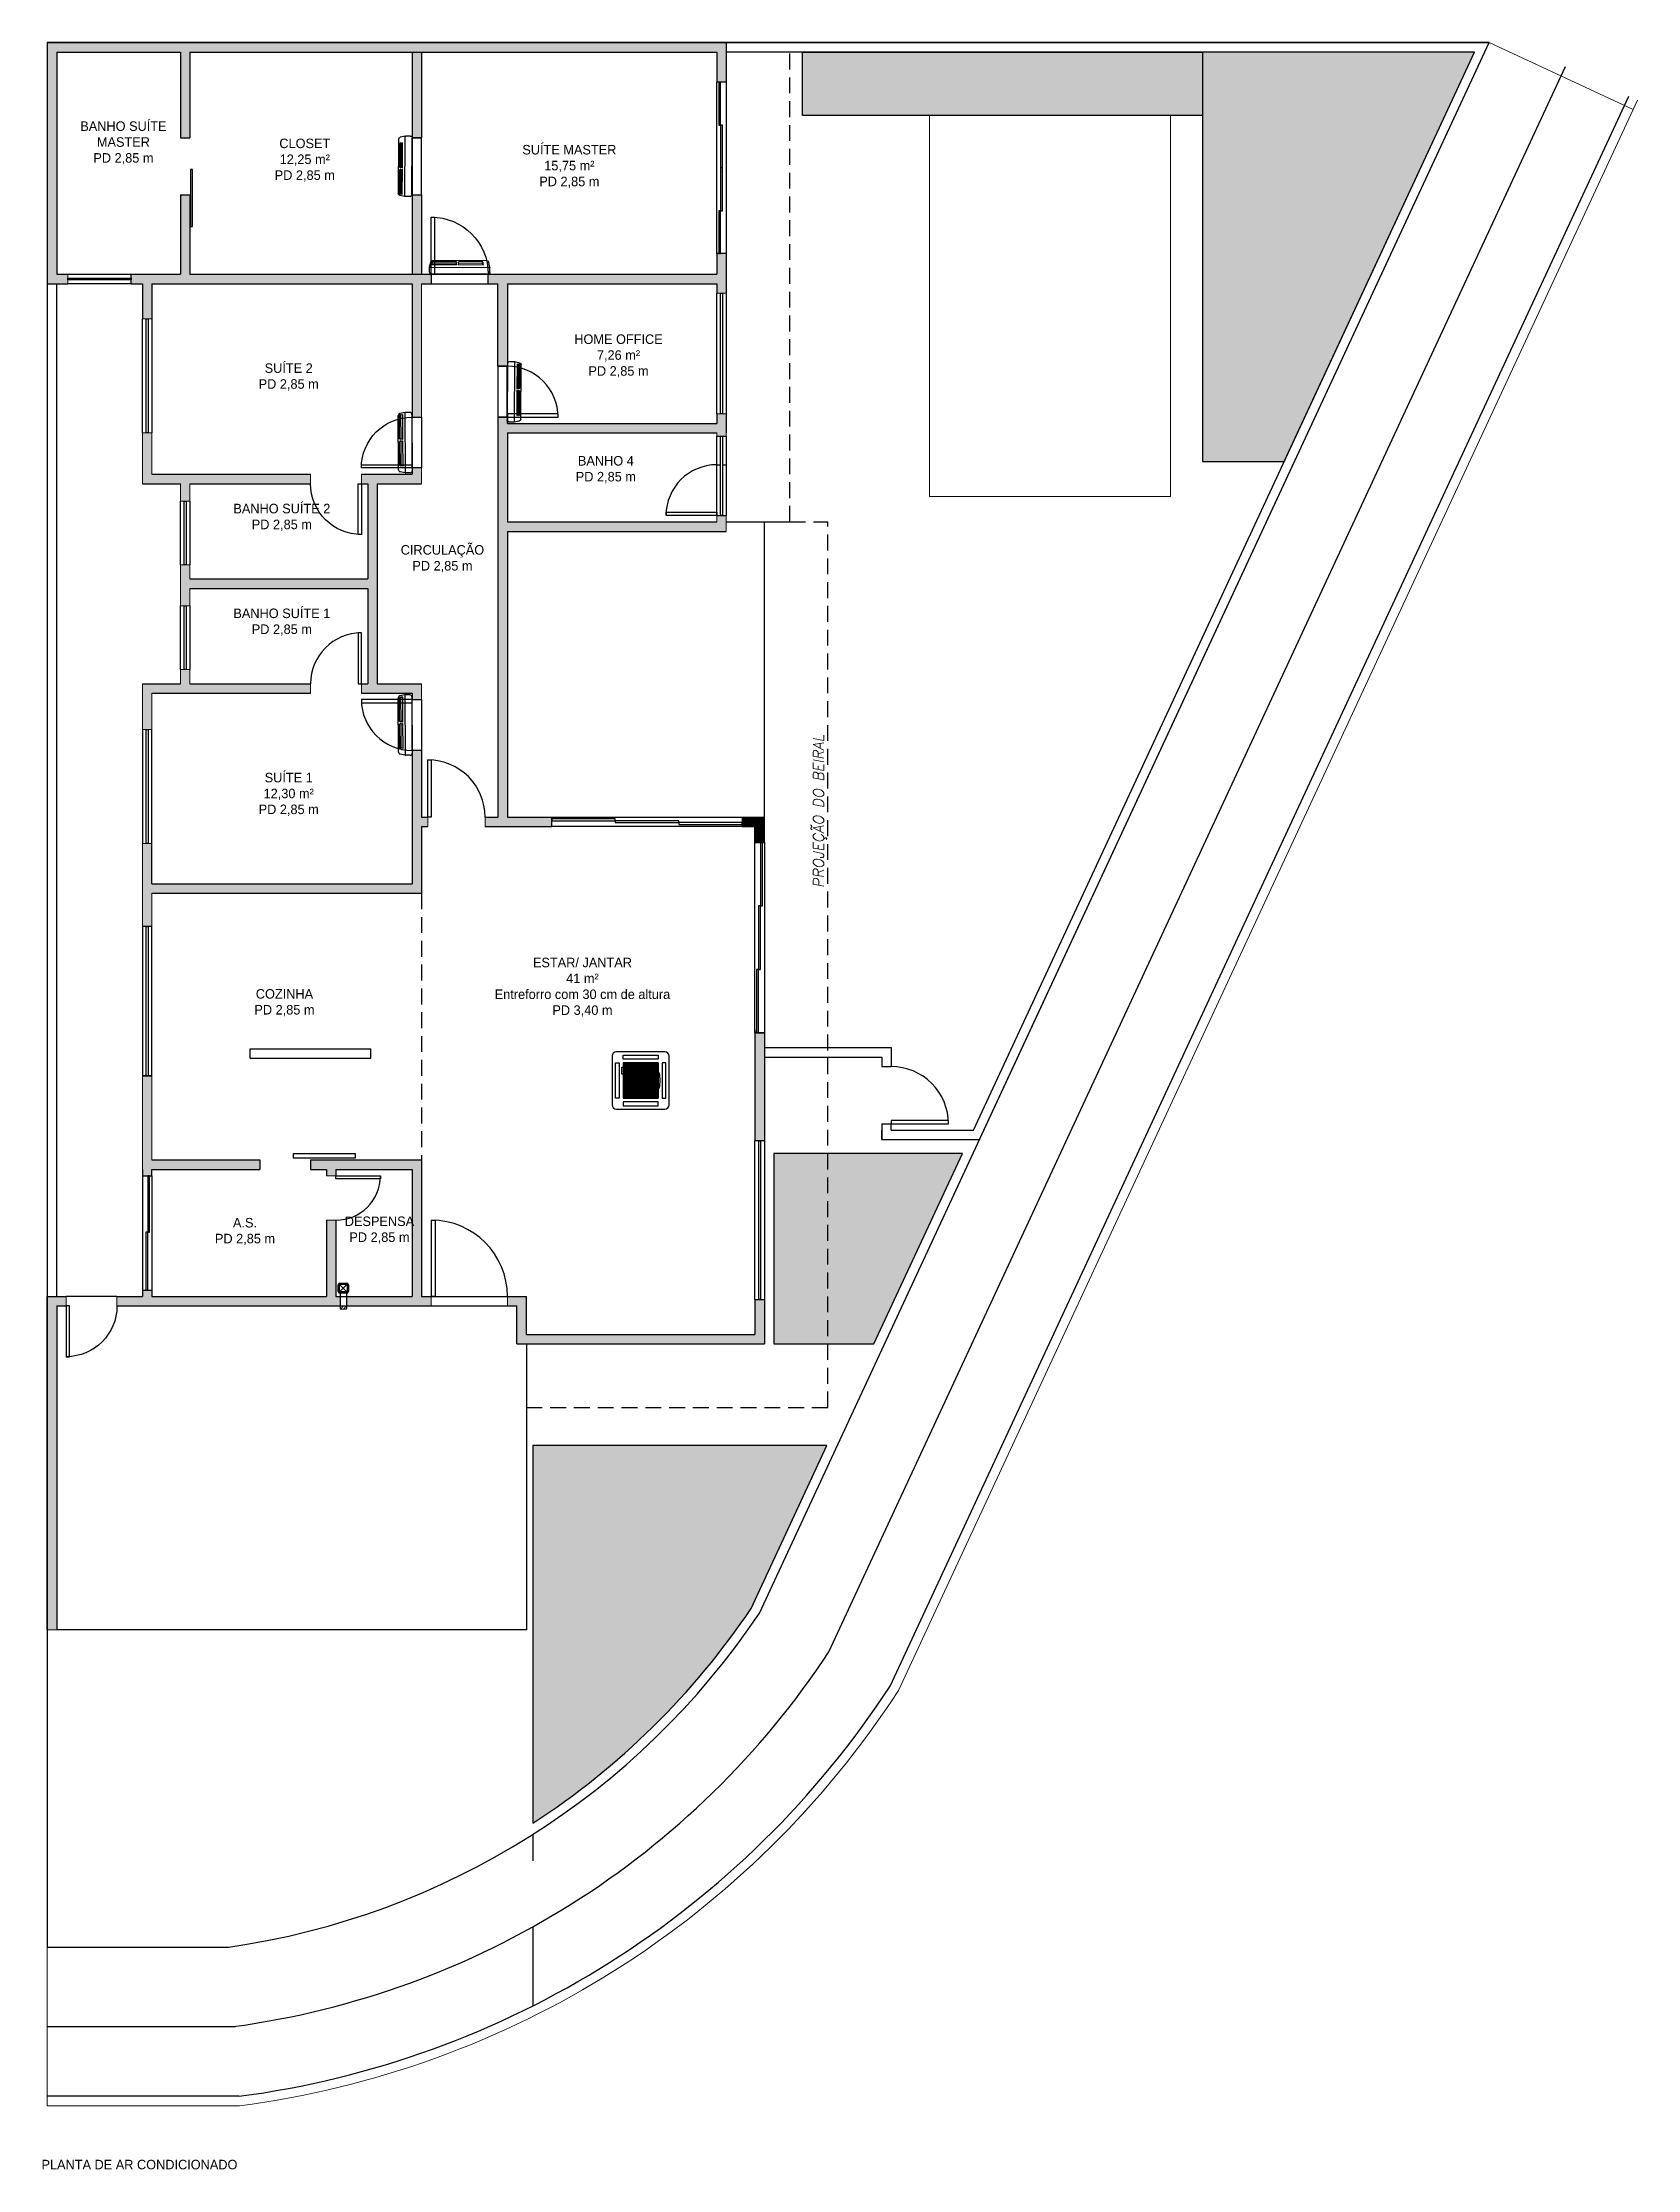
# Model space of a CAD drawing. Header units: metres. Extents: x 2690 to 3939, y 743 to 1123.
# Drawn here: x 3793.97 to 3819.1, y 766.53 to 800.04 of the extents above; entities that cross this region are included whole.
import ezdxf

# ---------------------------------------------------------------- set-up
doc = ezdxf.new("R2010")
doc.units = ezdxf.units.M
doc.set_wipeout_variables(frame=1)
doc.linetypes.add('CYPELINEA', pattern=[0])
doc.linetypes.add('HIDDEN', pattern=[0.375, 0.25, -0.125])
for name, color, linetype in [('0-MOLDURA', 2, 'Continuous'), ('000 - Cota', 8, 'Continuous'), ('01', 1, 'Continuous'), ('02', 2, 'Continuous'), ('02-BALDR-VIGA-EIXO-LOCAÇÃO', 1, 'Continuous'), ('03', 3, 'Continuous'), ('04', 4, 'Continuous'), ('1MOBILIÁRIOS', 1, 'Continuous'), ('_a const_hum', 253, 'Continuous'), ('_muro', 2, 'Continuous'), ('_parede int', 4, 'Continuous'), ('A CONSTRUIR', 10, 'Continuous'), ('ABERTURA', 2, 'Continuous'), ('ANOTAÇÕES', 2, 'Continuous'), ('ARQ-MOB', 1, 'Continuous'), ('caixilho', 2, 'Continuous'), ('TEXTOS', 3, 'CYPELINEA'), ('XREF TIPO$0$AR-SMB-001', 1, 'Continuous')]:
    doc.layers.add(name, color=color, linetype=linetype)
doc.layers.add('ALVENARIA', color=4, linetype='Continuous', lineweight=18)
doc.layers.add('ARQHATCH', color=8, linetype='Continuous', lineweight=0)
doc.layers.add('ARQ - Fixo & Sanitário_Caneta_No__218', color=7, linetype='Continuous', lineweight=13, true_color=0x4a4a4a)
doc.layers.add('EST - Laje_Caneta_No__218', color=7, linetype='Continuous', lineweight=13, true_color=0x4a4a4a)
doc.styles.add('ESCALA 1-100', font='GOTHIC.TTF', dxfattribs={"height": 0.15})
doc.styles.add('ROMA', font='romans.shx')

msp = doc.modelspace()

# ---------------------------------------------------------------- texts
at = {"layer": '_a const_hum', "color": 3, "linetype": 'HIDDEN', "style": 'ROMA', "oblique": 10}
msp.add_text('PROJEÇÃO DO BEIRAL', height=0.166075, rotation=90, dxfattribs=at).set_placement((3806.2766, 786.721))
at = {"layer": 'TEXTOS', "char_height": 0.15, "attachment_point": 1, "style": 'ESCALA 1-100'}
for s, width, insert in [('\\pxqc;BANHO SUÍTE MASTER^JPD 2,85 m', 1.786181, (3794.3489, 798.7936)), ('\\pxqc;CLOSET^J12,25 m² ^JPD 2,85 m', 3.064394, (3796.5672, 798.5222)), ('\\pxqc;SUÍTE MASTER^J15,75 m² ^JPD 2,85 m', 3.064394, (3800.7355, 798.4226)), ('\\pxqc;HOME OFFICE^J7,26 m² ^JPD 2,85 m', 3.064394, (3801.5098, 795.4379)), ('\\pxqc;SUÍTE 2^JPD 2,85 m', 3.064394, (3796.3138, 794.9824)), ('\\pxqc;BANHO 4^JPD 2,85 m', 3.064394, (3801.3105, 793.5226)), ('\\pxqc;BANHO SUÍTE 2^JPD 2,85 m', 3.064394, (3796.2057, 792.77)), ('\\pxqc;CIRCULAÇÃO^JPD 2,85 m', 3.064394, (3798.7361, 792.1193)), ('\\pxqc;BANHO SUÍTE 1^JPD 2,85 m', 3.064394, (3796.2057, 791.12)), ('\\pxqc;SUÍTE 1^J12,30 m² ^JPD 2,85 m', 3.064394, (3796.3138, 788.5324)), ('\\pxqc;ESTAR/ JANTAR^J41 m² ^JEntreforro com 30 cm de altura^JPD 3,40 m', 3.064394, (3800.942, 785.6197)), ('\\pxqc;COZINHA^JPD 2,85 m', 3.064394, (3796.2469, 785.1257)), ('\\pxqc;A.S.^JPD 2,85 m', 3.064394, (3795.6249, 781.5211)), ('\\pxqc;DESPENSA^JPD 2,85 m', 3.064394, (3797.7435, 781.5436)), ('\\pxqc;PLANTA DE AR CONDICIONADO ', 4.382072, (3793.3036, 766.6853))]:
    msp.add_mtext_dynamic_manual_height_columns(s, width=width, gutter_width=12.5, heights=[0], dxfattribs=dict(at, insert=insert))

# ---------------------------------------------------------------- blocks, each defined once
blk = doc.blocks.new('*U7')
at = {"layer": '02'}
for p, q in [((0, 0), (0, 0.9)), ((0, 0.9), (0.05, 0.9)), ((0.05, 0.9), (0.05, 0)), ((0.05, 0), (0, 0))]:
    blk.add_line(p, q, dxfattribs=at)
at = {"layer": '02', "ltscale": 0.05}
blk.add_arc((0, 0), 0.9, 0, 90, dxfattribs=at)
blk = doc.blocks.new('*U4')
at = {"layer": '02'}
for p, q in [((-0.05, 0.8), (-0.05, 0)), ((0, 0.8), (-0.05, 0.8)), ((0, 0), (0, 0.8)), ((-0.05, 0), (0, 0))]:
    blk.add_line(p, q, dxfattribs=at)
at = {"layer": '02', "ltscale": 0.05}
blk.add_arc((0, 0), 0.8, 90, 180, dxfattribs=at)
blk = doc.blocks.new('*U6')
at = {"layer": '02'}
for p, q in [((0, 0), (0, 1)), ((0, 1), (0.05, 1)), ((0.05, 1), (0.05, 0)), ((0.05, 0), (0, 0))]:
    blk.add_line(p, q, dxfattribs=at)
at = {"layer": '02', "ltscale": 0.05}
blk.add_arc((0, 0), 1, 0, 90, dxfattribs=at)
blk = doc.blocks.new('*U5')
at = {"layer": '02'}
for p, q in [((0, 0), (0, 0.8)), ((0, 0.8), (0.05, 0.8)), ((0.05, 0.8), (0.05, 0)), ((0.05, 0), (0, 0))]:
    blk.add_line(p, q, dxfattribs=at)
at = {"layer": '02', "ltscale": 0.05}
blk.add_arc((0, 0), 0.8, 0, 90, dxfattribs=at)
blk = doc.blocks.new('*U3')
at = {"layer": '02'}
for p, q in [((-0.05, 0.9), (-0.05, 0)), ((0, 0.9), (-0.05, 0.9)), ((0, 0), (0, 0.9)), ((-0.05, 0), (0, 0))]:
    blk.add_line(p, q, dxfattribs=at)
at = {"layer": '02', "ltscale": 0.05}
blk.add_arc((0, 0), 0.9, 90, 180, dxfattribs=at)
blk = doc.blocks.new('*U8')
at = {"layer": '02'}
for p, q in [((0, 0), (0, 0.7)), ((0, 0.7), (0.05, 0.7)), ((0.05, 0.7), (0.05, 0)), ((0.05, 0), (0, 0))]:
    blk.add_line(p, q, dxfattribs=at)
at = {"layer": '02', "ltscale": 0.05}
blk.add_arc((0, 0), 0.7, 0, 90, dxfattribs=at)
blk = doc.blocks.new('XREF TIPO$0$A$C0A7220D8')
for p, q in [((-0.375, -0.211), (-0.375, -0.268)), ((-0.35, -0.186), (0.35, -0.186)), ((0.375, -0.211), (0.375, -0.268)), ((-0.375, -0.273), (-0.362, -0.335)), ((-0.35, -0.305), (-0.34, -0.322)), ((-0.35, -0.326), (-0.34, -0.342)), ((0.338, -0.356), (-0.338, -0.356)), ((-0.037, -0.305), (-0.047, -0.322)), ((-0.037, -0.326), (-0.047, -0.342)), ((-0.02, -0.305), (-0.01, -0.322)), ((-0.02, -0.326), (-0.01, -0.342)), ((0.293, -0.305), (0.283, -0.322)), ((0.293, -0.326), (0.283, -0.342)), ((0.375, -0.273), (0.362, -0.335))]:
    blk.add_line(p, q)
for points in [[(-0.375, -0.273), (0.375, -0.273)], [(-0.35, -0.305), (-0.037, -0.305)], [(-0.35, -0.326), (-0.037, -0.326)], [(-0.047, -0.322), (-0.34, -0.322)], [(-0.047, -0.342), (-0.34, -0.342)], [(-0.02, -0.305), (0.293, -0.305)], [(-0.02, -0.326), (0.293, -0.326)], [(0.283, -0.322), (-0.01, -0.322)], [(0.283, -0.342), (-0.01, -0.342)]]:
    blk.add_lwpolyline(points)
for centre, start, end in [((-0.35, -0.211), 90, 180), ((0.35, -0.211), 0, 90), ((-0.35, -0.268), 180, 190.9677), ((-0.338, -0.331), 190.9677, 270), ((0.338, -0.331), 270, 349.0323), ((0.35, -0.268), 349.0323, 0)]:
    blk.add_arc(centre, 0.025, start, end)

# ---------------------------------------------------------------- hatches: boundary and pattern name
at = {"layer": '03'}
h = msp.add_hatch(dxfattribs=at)
h.set_pattern_fill('ANSI31', color=256, scale=0.01)
h.set_pattern_definition([(45, (140, 0), (-0.0224506403, 0.0224506403), [])])
h.paths.add_polyline_path([(3798.7562, 780.1357), (3798.6562, 780.1357), (3798.6562, 780.0857), (3798.7562, 780.0857)])
at = {"layer": 'A CONSTRUIR'}
h = msp.add_hatch(color=256, dxfattribs=at)
h.dxf.hatch_style = 1
h.paths.add_polyline_path([(3804.7406, 800.0357), (3797.2406, 800.0357), (3794.0406, 800.0357), (3794.0406, 796.2357), (3794.3656, 796.2357), (3794.3656, 796.3857), (3794.1906, 796.3857), (3794.1906, 799.8857), (3796.1406, 799.8857), (3796.1406, 798.5357), (3796.2906, 798.5357), (3796.2906, 799.8857), (3804.5906, 799.8857), (3804.5906, 799.4107), (3804.7406, 799.4107)])
h = msp.add_hatch(color=256, dxfattribs=at)
h.dxf.hatch_style = 1
h.paths.add_polyline_path([(3799.9406, 799.8857), (3799.7906, 799.8857), (3799.7906, 798.5357), (3799.9406, 798.5357)])
h = msp.add_hatch(color=256, dxfattribs=at)
h.dxf.hatch_style = 1
h.paths.add_polyline_path([(3800.0906, 796.3857), (3799.9406, 796.3857), (3796.2906, 796.3857), (3796.2906, 797.6357), (3796.1406, 797.6357), (3796.1406, 796.3857), (3795.3656, 796.3857), (3795.3656, 796.2357), (3795.5406, 796.2357), (3795.5406, 795.6857), (3795.6906, 795.6857), (3795.6906, 796.2357), (3799.7906, 796.2357), (3799.7906, 794.1357), (3799.9406, 794.1357), (3799.9406, 796.2357), (3800.0906, 796.2357)])
h = msp.add_hatch(color=256, dxfattribs=at)
h.dxf.hatch_style = 1
h.paths.add_polyline_path([(3799.9406, 797.6357), (3799.7906, 797.6357), (3799.7906, 796.3857), (3799.9406, 796.3857)])
h = msp.add_hatch(color=256, dxfattribs=at)
h.dxf.hatch_style = 1
h.paths.add_polyline_path([(3804.7406, 796.7107), (3804.5906, 796.7107), (3804.5906, 796.3857), (3801.1906, 796.3857), (3800.9906, 796.3857), (3800.9906, 796.2357), (3801.1406, 796.2357), (3801.1406, 794.9357), (3801.2906, 794.9357), (3801.2906, 796.2357), (3804.5906, 796.2357), (3804.5906, 796.0857), (3804.7406, 796.0857), (3804.7406, 796.2357)])
h = msp.add_hatch(color=256, dxfattribs=at)
h.dxf.hatch_style = 1
h.paths.add_polyline_path([(3804.7406, 794.1857), (3804.5906, 794.1857), (3804.5906, 794.0357), (3801.2906, 794.0357), (3801.2906, 794.1357), (3801.1406, 794.1357), (3801.1406, 787.8357), (3800.9406, 787.8357), (3800.9406, 787.6857), (3801.9906, 787.6857), (3801.9906, 787.8357), (3801.2906, 787.8357), (3801.2906, 792.3357), (3804.7406, 792.3357), (3804.7406, 792.5857), (3804.5906, 792.5857), (3804.5906, 792.4857), (3801.2906, 792.4857), (3801.2906, 793.8857), (3804.5906, 793.8857), (3804.5906, 793.8357), (3804.7406, 793.8357), (3804.7406, 793.9857)])
h = msp.add_hatch(color=256, dxfattribs=at)
h.dxf.hatch_style = 1
h.paths.add_polyline_path([(3798.1906, 793.2357), (3795.6906, 793.2357), (3795.6906, 793.8857), (3795.5406, 793.8857), (3795.5406, 793.0857), (3796.1406, 793.0857), (3796.1406, 792.8107), (3796.2906, 792.8107), (3796.2906, 793.0857), (3798.1906, 793.0857)])
h = msp.add_hatch(color=256, dxfattribs=at)
h.dxf.hatch_style = 1
h.paths.add_polyline_path([(3799.9406, 793.3357), (3799.7906, 793.3357), (3799.7906, 793.2357), (3798.9906, 793.2357), (3798.9906, 793.0857), (3799.0906, 793.0857), (3799.0906, 791.5857), (3796.2906, 791.5857), (3796.2906, 791.8107), (3796.1406, 791.8107), (3796.1406, 791.1607), (3796.2906, 791.1607), (3796.2906, 791.4357), (3799.0906, 791.4357), (3799.0906, 789.9357), (3798.9906, 789.9357), (3798.9906, 789.7857), (3799.7906, 789.7857), (3799.7906, 789.6857), (3799.9406, 789.6857), (3799.9406, 789.9357), (3799.2406, 789.9357), (3799.2406, 793.0857), (3799.9406, 793.0857)])
h = msp.add_hatch(color=256, dxfattribs=at)
h.dxf.hatch_style = 1
h.paths.add_polyline_path([(3798.1906, 789.9357), (3796.2906, 789.9357), (3796.2906, 790.1607), (3796.1406, 790.1607), (3796.1406, 789.9357), (3795.5406, 789.9357), (3795.5406, 789.217), (3795.6906, 789.217), (3795.6906, 789.7857), (3798.1906, 789.7857)])
h = msp.add_hatch(color=256, dxfattribs=at)
h.dxf.hatch_style = 1
h.paths.add_polyline_path([(3799.9406, 787.6857), (3800.0406, 787.6857), (3800.0406, 787.8357), (3799.9406, 787.8357), (3799.9406, 788.8857), (3799.7906, 788.8857), (3799.7906, 786.7857), (3795.6906, 786.7857), (3795.6906, 787.417), (3795.5406, 787.417), (3795.5406, 786.1107), (3795.6906, 786.1107), (3795.6906, 786.6357), (3799.9406, 786.6357)])
h = msp.add_hatch(color=256, dxfattribs=at)
h.dxf.hatch_style = 1
h.paths.add_polyline_path([(3805.3406, 787.8357), (3804.9906, 787.8357), (3804.9906, 787.6857), (3805.1906, 787.6857), (3805.1906, 787.4357), (3805.3406, 787.4357)])
h = msp.add_hatch(color=256, dxfattribs=at)
h.dxf.hatch_style = 1
h.paths.add_polyline_path([(3805.3406, 784.4357), (3805.1906, 784.4357), (3805.1906, 782.7357), (3805.3406, 782.7357)])
h = msp.add_hatch(color=256, dxfattribs=at)
h.dxf.hatch_style = 1
h.paths.add_polyline_path([(3797.3906, 782.4357), (3795.6906, 782.4357), (3795.6906, 783.7607), (3795.5406, 783.7607), (3795.5406, 782.2857), (3795.5406, 782.1857), (3795.6906, 782.1857), (3795.6906, 782.2857), (3797.3906, 782.2857)])
h = msp.add_hatch(color=256, dxfattribs=at)
h.dxf.hatch_style = 1
h.paths.add_polyline_path([(3799.9406, 782.4357), (3798.1906, 782.4357), (3798.1906, 782.2857), (3798.4406, 782.2857), (3798.4406, 782.1857), (3798.5906, 782.1857), (3798.5906, 782.2857), (3799.7906, 782.2857), (3799.7906, 780.2857), (3799.6656, 780.2857), (3798.7562, 780.2857), (3798.7562, 780.1357), (3799.6656, 780.1357), (3799.9406, 780.1357), (3800.0906, 780.1357), (3800.0906, 780.2857), (3799.9406, 780.2857)])
h = msp.add_hatch(color=256, dxfattribs=at)
h.dxf.hatch_style = 1
h.paths.add_polyline_path([(3798.5906, 781.4857), (3798.4406, 781.4857), (3798.4406, 780.2857), (3795.6906, 780.2857), (3795.6906, 780.3857), (3795.5406, 780.3857), (3795.5406, 780.2857), (3795.1406, 780.2857), (3795.1406, 780.1357), (3798.6562, 780.1357), (3798.6562, 780.2857), (3798.5906, 780.2857)])
h = msp.add_hatch(color=256, dxfattribs=at)
h.dxf.hatch_style = 1
h.paths.add_polyline_path([(3794.1906, 780.1357), (3794.3406, 780.1357), (3794.3406, 780.2857), (3794.0406, 780.2857), (3794.0406, 775.0357), (3794.1906, 775.0357)])
h = msp.add_hatch(color=256, dxfattribs=at)
h.dxf.hatch_style = 1
h.paths.add_polyline_path([(3801.5906, 780.2857), (3801.2906, 780.2857), (3801.2906, 780.1357), (3801.4406, 780.1357), (3801.4406, 779.5357), (3805.3406, 779.5357), (3805.3406, 780.2357), (3805.1906, 780.2357), (3805.1906, 779.6857), (3801.5906, 779.6857)])
at = {"layer": 'ARQHATCH', "true_color": 0x139b48}
h = msp.add_hatch(dxfattribs=at)
h.set_pattern_fill('AR-CONC', color=114, scale=0.001)
h.paths.add_polyline_path([(3808.4618, 782.5357), (3806.3406, 782.5357), (3806.3406, 779.5357), (3807.0675, 779.5357)])
h.paths.add_polyline_path([(3806.3406, 782.5357), (3805.4906, 782.5357), (3805.4906, 779.5357), (3806.3406, 779.5357)])
h.paths.add_polyline_path([(3816.5265, 799.8857), (3812.2406, 799.8857), (3812.2406, 798.8857), (3812.2406, 793.4357), (3813.5284, 793.4357)])
h.paths.add_polyline_path([(3812.2406, 799.8857), (3805.9406, 799.8857), (3805.9406, 798.8857), (3812.2406, 798.8857)])
h = msp.add_hatch(dxfattribs=at)
h.set_pattern_fill('AR-CONC', color=114, scale=0.001)
h.paths.add_polyline_path([(3806.3239, 777.9357), (3801.6906, 777.9357), (3801.6906, 771.9868, 0.101661), (3805.1318, 775.3708)])

# ---------------------------------------------------------------- linework, layer by layer
at = {"layer": '0-MOLDURA'}
msp.add_line((3805.9406, 800.0357), (3804.7406, 800.0357), dxfattribs=at)
at = {"layer": '0-MOLDURA', "color": 1}
msp.add_line((3794.0406, 775.0357), (3794.0406, 774.0357), dxfattribs=at)
at = {"layer": '000 - Cota'}
for p, q in [((3794.0411, 768.7857), (3797.0079, 768.7857)), ((3797.0609, 767.6857), (3794.0406, 767.6857))]:
    msp.add_line(p, q, dxfattribs=at)
for points in [[(3796.9677, 768.783, 0.2167486), (3806.3566, 774.6842), (3817.9627, 799.6564)], [(3797.0609, 767.6857, 0.2192338), (3807.3205, 774.1483), (3818.9602, 799.1928)]]:
    msp.add_lwpolyline(points, format="xyb", dxfattribs=at)
at = {"layer": '01'}
for p, q in [((3804.5906, 792.5857), (3804.5906, 793.8357)), ((3804.7406, 793.8357), (3804.7406, 792.5857)), ((3796.1406, 791.8107), (3796.1406, 792.8107)), ((3796.2906, 792.8107), (3796.2906, 791.8107)), ((3796.1406, 790.1607), (3796.1406, 791.1607)), ((3796.2906, 791.1607), (3796.2906, 790.1607)), ((3805.1906, 780.2357), (3805.1906, 782.7357)), ((3805.3406, 782.7357), (3805.3406, 780.2357)), ((3801.6906, 777.4357), (3801.6906, 771.9868))]:
    msp.add_line(p, q, dxfattribs=at)
for points in [[(3812.2406, 798.8857), (3805.9406, 798.8857), (3805.9406, 799.8857), (3812.2406, 799.8857)], [(3816.5265, 799.8857), (3812.2406, 799.8857), (3812.2406, 793.4357), (3813.5284, 793.4357)], [(3799.7906, 798.5357), (3799.7906, 797.6357), (3799.9406, 797.6357), (3799.9406, 798.5357)], [(3800.9906, 796.3857), (3800.0906, 796.3857), (3800.0906, 796.2357), (3800.9906, 796.2357)], [(3801.2905, 794.1347), (3801.2905, 794.9347), (3801.1405, 794.9347), (3801.1405, 794.1347)], [(3799.7906, 793.3357), (3799.7906, 794.1357), (3799.9406, 794.1357), (3799.9406, 793.3357)], [(3799.7906, 788.8857), (3799.7906, 789.6857), (3799.9406, 789.6857), (3799.9406, 788.8857)], [(3801.9906, 787.8357), (3804.9906, 787.8357), (3804.9906, 787.6857), (3801.9906, 787.6857)], [(3805.1906, 784.4357), (3805.1906, 787.4357), (3805.3406, 787.4357), (3805.3406, 784.4357)], [(3805.1906, 784.4357), (3805.1906, 787.4357), (3805.3406, 787.4357), (3805.3406, 784.4357)]]:
    msp.add_lwpolyline(points, close=True, dxfattribs=at)
msp.add_lwpolyline([(3808.4618, 782.5357), (3805.4906, 782.5357), (3805.4906, 779.5357), (3807.0675, 779.5357), (3808.4618, 782.5357)], dxfattribs=at)
msp.add_lwpolyline([(3806.3239, 777.9357), (3801.6906, 777.9357), (3801.6906, 771.9868, 0.101661), (3805.1318, 775.3708)], format="xyb", close=True, dxfattribs=at)
at = {"layer": '02'}
msp.add_lwpolyline([(3816.7606, 800.0357), (3794.0406, 800.0357), (3794.0406, 770.0357), (3796.9006, 770.0357, 0.2126278), (3805.2629, 775.297)], format="xyb", close=True, dxfattribs=at)
at = {"layer": '02', "ltscale": 0.05, "flags": 128}
for points in [[(3795.6006, 793.8857), (3795.6006, 795.6857), (3795.6306, 795.6857), (3795.6306, 793.8857)], [(3795.6006, 787.417), (3795.6006, 789.217), (3795.6306, 789.217), (3795.6306, 787.417)]]:
    msp.add_lwpolyline(points, close=True, dxfattribs=at)
at = {"layer": '02', "color": 2}
msp.add_lwpolyline([(3797.9218, 782.534), (3798.8929, 782.534), (3798.8929, 782.465), (3797.9218, 782.465)], close=True, dxfattribs=at)
at = {"layer": '02'}
msp.add_lwpolyline([(3801.6906, 771.9868, 0.101661), (3805.1318, 775.3708), (3806.0915, 777.4357)], format="xyb", dxfattribs=at)
at = {"layer": '02-BALDR-VIGA-EIXO-LOCAÇÃO'}
for p, q in [((3795.5406, 782.1857), (3795.5406, 780.3857)), ((3795.6906, 782.1857), (3795.6906, 780.3857)), ((3795.1406, 780.2857), (3794.3406, 780.2857))]:
    msp.add_line(p, q, dxfattribs=at)
at = {"layer": '03'}
for p, q in [((3804.7406, 800.0357), (3816.7606, 800.0357)), ((3816.5265, 799.8857), (3804.7406, 799.8857)), ((3808.6334, 782.9048), (3816.5265, 799.8857)), ((3808.7291, 782.7548), (3816.7606, 800.0357)), ((3794.0406, 796.2357), (3794.0406, 780.2857)), ((3794.1906, 780.2857), (3794.1906, 796.2357)), ((3805.3406, 792.3357), (3805.3406, 792.4857)), ((3805.3406, 787.8357), (3805.3406, 792.3357)), ((3805.3406, 784.2048), (3807.3406, 784.2048)), ((3805.3406, 784.0548), (3807.1906, 784.0548)), ((3807.1906, 784.0548), (3807.1906, 783.9048)), ((3807.3406, 784.2048), (3807.3406, 783.9048)), ((3807.1906, 783.9048), (3807.3406, 783.9048)), ((3807.1906, 783.0048), (3807.3406, 783.0048)), ((3807.1906, 783.0048), (3807.1906, 782.7548)), ((3807.3406, 782.9048), (3807.3406, 783.0048)), ((3807.1906, 782.9048), (3807.1906, 782.9048)), ((3807.1906, 782.7548), (3807.1906, 782.9048)), ((3807.1906, 782.7548), (3808.7291, 782.7548)), ((3807.3406, 782.9048), (3808.6334, 782.9048))]:
    msp.add_line(p, q, dxfattribs=at)
at = {"layer": '03', "linetype": 'Continuous'}
for p, q in [((3797.2406, 784.1857), (3799.1406, 784.1857)), ((3797.2406, 784.0357), (3797.2406, 784.1857)), ((3797.2406, 784.0357), (3799.1406, 784.0357)), ((3797.2406, 784.0357), (3799.1406, 784.0357)), ((3799.1406, 784.0357), (3799.1406, 784.1857))]:
    msp.add_line(p, q, dxfattribs=at)
at = {"layer": '04'}
for p, q in [((3794.0406, 800.0357), (3804.7406, 800.0357)), ((3796.1406, 799.8857), (3796.1406, 798.5357)), ((3796.2906, 799.8857), (3796.2906, 798.5357)), ((3799.7906, 799.8857), (3799.7906, 798.5357)), ((3799.9406, 799.8857), (3799.9406, 798.5357)), ((3804.5906, 799.8857), (3804.5906, 799.4107)), ((3804.7406, 800.0357), (3804.7406, 799.4107)), ((3796.1406, 798.5357), (3796.2906, 798.5357)), ((3799.7906, 798.5357), (3799.9406, 798.5357)), ((3796.1406, 797.6357), (3796.1406, 796.3857)), ((3796.1406, 797.6357), (3796.2906, 797.6357)), ((3796.2906, 797.6357), (3796.2906, 796.3857)), ((3799.7906, 797.6357), (3799.7906, 796.3857)), ((3799.7906, 797.6357), (3799.9406, 797.6357)), ((3799.9406, 797.6357), (3799.9406, 796.3857)), ((3804.5906, 796.7107), (3804.5906, 796.3857)), ((3804.7406, 796.7107), (3804.7406, 796.2357)), ((3794.1906, 796.3857), (3794.3656, 796.3857)), ((3795.3656, 796.3857), (3796.1406, 796.3857)), ((3795.3656, 796.2357), (3795.3656, 796.3857)), ((3796.2906, 796.3857), (3799.9406, 796.3857)), ((3799.9406, 796.3857), (3799.9406, 796.3857)), ((3801.1406, 796.3857), (3804.5906, 796.3857)), ((3794.0406, 796.2357), (3794.3656, 796.2357)), ((3795.3656, 796.2357), (3795.5406, 796.2357)), ((3795.5406, 796.2357), (3795.5406, 795.6857)), ((3795.5406, 796.1357), (3795.5406, 796.1357)), ((3795.6906, 796.2357), (3799.7906, 796.2357)), ((3795.6906, 796.2357), (3795.6906, 795.6857)), ((3799.7906, 796.2357), (3799.7906, 794.1357)), ((3804.5906, 796.2357), (3804.5906, 796.0857)), ((3804.7406, 796.2357), (3804.7406, 796.0857)), ((3801.2906, 794.9357), (3801.1406, 794.9357)), ((3801.2906, 794.1357), (3801.1406, 794.1357)), ((3801.2906, 794.0357), (3801.2906, 794.1357)), ((3801.2906, 794.0357), (3804.5906, 794.0357)), ((3804.5906, 794.1857), (3804.5906, 794.0357)), ((3804.7406, 794.1857), (3804.7406, 793.8857)), ((3804.5906, 793.3857), (3804.7406, 793.3857)), ((3795.5406, 793.0857), (3796.1406, 793.0857)), ((3795.6906, 793.2357), (3798.1906, 793.2357)), ((3796.2906, 793.0857), (3798.1906, 793.0857)), ((3798.9906, 793.2357), (3799.7906, 793.2357)), ((3798.9906, 793.0857), (3799.0906, 793.0857)), ((3799.0906, 793.0857), (3799.0906, 791.5857)), ((3799.2406, 793.0857), (3799.2406, 789.9357)), ((3799.2406, 793.0857), (3799.9406, 793.0857)), ((3799.7906, 793.3357), (3799.7906, 793.2357)), ((3801.2906, 792.4857), (3804.5906, 792.4857)), ((3804.5906, 792.5857), (3804.7406, 792.5857)), ((3796.2906, 791.5857), (3799.0906, 791.5857)), ((3796.2906, 791.5857), (3796.2906, 791.5857)), ((3796.2906, 791.4357), (3796.2906, 791.4357)), ((3796.2906, 791.4357), (3799.0906, 791.4357)), ((3799.0906, 791.4357), (3799.0906, 789.9357)), ((3795.5406, 789.9357), (3796.1406, 789.9357)), ((3795.6906, 789.7857), (3798.1906, 789.7857)), ((3796.2906, 789.9357), (3798.1906, 789.9357)), ((3798.9406, 789.9357), (3799.0906, 789.9357)), ((3798.9906, 789.7857), (3799.7906, 789.7857)), ((3799.2406, 789.9357), (3799.9406, 789.9357)), ((3799.7906, 789.7857), (3799.7906, 789.6857)), ((3799.7906, 788.8857), (3799.7906, 786.7857)), ((3799.9406, 788.8857), (3799.9406, 787.8357)), ((3799.9406, 787.8357), (3800.0406, 787.8357)), ((3799.9406, 787.6857), (3799.9406, 786.6357)), ((3799.9406, 787.6857), (3800.0406, 787.6857)), ((3800.9406, 787.8357), (3801.1406, 787.8357)), ((3800.9406, 787.6857), (3801.9906, 787.6857)), ((3801.2906, 787.8357), (3801.9906, 787.8357)), ((3804.9906, 787.8357), (3805.3406, 787.8357)), ((3804.9906, 787.6857), (3805.1906, 787.6857)), ((3795.6906, 786.7857), (3795.6906, 787.417)), ((3795.5406, 786.8357), (3795.5406, 786.8357)), ((3795.6906, 786.7857), (3799.7906, 786.7857)), ((3795.6906, 786.6357), (3799.9406, 786.6357)), ((3795.6906, 786.1107), (3795.5406, 786.1107)), ((3805.1906, 784.4857), (3805.1906, 782.7357)), ((3805.1906, 784.4357), (3805.3406, 784.4357)), ((3805.3406, 784.4857), (3805.3406, 782.7357)), ((3795.6906, 783.7607), (3795.5406, 783.7607)), ((3805.3406, 782.7357), (3805.3406, 782.7357)), ((3795.6906, 782.4357), (3797.3906, 782.4357)), ((3795.6906, 782.2857), (3797.3906, 782.2857)), ((3797.3906, 782.4357), (3797.3906, 782.2857)), ((3798.1906, 782.4357), (3799.9406, 782.4357)), ((3798.1906, 782.4357), (3798.1906, 782.2857)), ((3798.1906, 782.2857), (3798.4406, 782.2857)), ((3798.4406, 782.2857), (3798.4406, 782.1857)), ((3798.5906, 782.2857), (3799.7906, 782.2857)), ((3798.5906, 782.2857), (3798.5906, 782.1857)), ((3799.7906, 782.2857), (3799.7906, 780.2857)), ((3799.9406, 782.4357), (3799.9406, 780.2857)), ((3798.4406, 781.4857), (3798.4406, 780.2857)), ((3798.5906, 781.4857), (3798.5906, 780.2857)), ((3794.0406, 778.2857), (3794.0406, 780.2857)), ((3794.0406, 775.0357), (3794.0406, 780.2857)), ((3794.0406, 780.2857), (3794.3406, 780.2857)), ((3795.1406, 780.2857), (3795.5406, 780.2857)), ((3795.6906, 780.2857), (3798.4406, 780.2857)), ((3798.5906, 780.2857), (3799.6656, 780.2857)), ((3798.6262, 780.363), (3798.6262, 780.4696)), ((3798.6462, 780.363), (3798.6462, 780.4696)), ((3798.6482, 780.4743), (3798.7643, 780.3583)), ((3798.6482, 780.3583), (3798.7643, 780.4743)), ((3798.6529, 780.4963), (3798.7595, 780.4963)), ((3798.6529, 780.4763), (3798.7595, 780.4763)), ((3798.7595, 780.3563), (3798.6529, 780.3563)), ((3798.7595, 780.3363), (3798.6529, 780.3363)), ((3798.7662, 780.4696), (3798.7662, 780.363)), ((3798.7862, 780.4696), (3798.7862, 780.363)), ((3799.6656, 780.2857), (3799.7906, 780.2857)), ((3799.9406, 780.2857), (3800.0906, 780.2857)), ((3801.2906, 780.2857), (3801.5906, 780.2857)), ((3801.5906, 779.6857), (3801.5906, 780.2857)), ((3794.1906, 780.1357), (3794.1906, 775.0357)), ((3794.1906, 780.1357), (3794.3406, 780.1357)), ((3795.1406, 780.1357), (3799.6656, 780.1357)), ((3799.6656, 780.1357), (3799.9406, 780.1357)), ((3799.9406, 780.1357), (3799.9406, 780.1357)), ((3799.9406, 780.1357), (3799.9406, 780.1357)), ((3799.9406, 780.1357), (3800.0906, 780.1357)), ((3801.2906, 780.1357), (3801.4406, 780.1357)), ((3801.4406, 779.5357), (3801.4406, 780.1357)), ((3801.4406, 780.1357), (3801.4406, 780.1357)), ((3805.1906, 780.2357), (3805.1906, 779.6857)), ((3805.3406, 780.2357), (3805.3406, 779.5357)), ((3801.5906, 779.6857), (3805.1906, 779.6857)), ((3801.4406, 779.5357), (3805.3406, 779.5357))]:
    msp.add_line(p, q, dxfattribs=at)
at = {"layer": '04', "linetype": 'Continuous'}
for p, q in [((3798.6562, 780.3563), (3798.6562, 780.0941)), ((3798.7562, 780.3563), (3798.7562, 780.0941))]:
    msp.add_line(p, q, dxfattribs=at)
at = {"layer": '04'}
for centre, radius, start, end in [((3798.6529, 780.4696), 0.0267, 90, 180), ((3798.6529, 780.363), 0.0267, 180, 270), ((3798.6529, 780.4696), 0.00667, 90, 180), ((3798.6529, 780.363), 0.00667, 180, 270), ((3798.7595, 780.4696), 0.0267, 0, 90), ((3798.7595, 780.4696), 0.00667, 0, 90), ((3798.7595, 780.363), 0.0267, 270, 0), ((3798.7595, 780.363), 0.00667, 270, 0)]:
    msp.add_arc(centre, radius, start, end, dxfattribs=at)
at = {"layer": '1MOBILIÁRIOS'}
msp.add_lwpolyline([(3795.5406, 783.7607), (3795.6906, 783.7607), (3795.6906, 786.1107), (3795.5406, 786.1107)], close=True, dxfattribs=at)
for points in [[(3805.3406, 782.7357), (3805.1906, 782.7357)], [(3805.1906, 780.2357), (3805.3406, 780.2357)]]:
    msp.add_lwpolyline(points, dxfattribs=at)
at = {"layer": '_a const_hum', "color": 4}
for p, q in [((3794.1906, 799.8857), (3796.1406, 799.8857)), ((3796.2906, 799.8857), (3804.5906, 799.8857)), ((3804.7406, 799.4107), (3804.5906, 799.4107)), ((3804.7406, 796.7107), (3804.5906, 796.7107)), ((3799.9406, 796.3857), (3800.0906, 796.3857)), ((3800.9906, 796.3857), (3801.1406, 796.3857)), ((3801.1406, 796.3857), (3801.1406, 796.3857)), ((3799.9406, 796.2357), (3800.0906, 796.2357)), ((3800.9906, 796.2357), (3801.1406, 796.2357)), ((3801.1406, 794.9357), (3801.1406, 796.2357)), ((3801.2906, 796.2357), (3801.2906, 794.9357)), ((3801.2906, 796.2357), (3804.5906, 796.2357)), ((3804.7406, 796.2357), (3804.7406, 796.2357)), ((3801.1406, 794.1357), (3801.1406, 787.8357)), ((3801.2906, 794.1357), (3801.2906, 794.0357)), ((3801.2906, 793.8857), (3801.2906, 792.4857)), ((3801.2906, 793.8857), (3804.5906, 793.8857)), ((3804.7406, 793.8857), (3804.7406, 793.8857)), ((3795.6906, 793.5357), (3795.6906, 793.5357)), ((3801.2906, 792.3357), (3801.2906, 787.8357)), ((3801.2906, 792.3357), (3804.7406, 792.3357)), ((3805.1906, 787.4357), (3805.1906, 787.6857)), ((3805.3406, 787.4357), (3805.3406, 787.8357)), ((3805.1906, 787.4357), (3805.3406, 787.4357))]:
    msp.add_line(p, q, dxfattribs=at)
at = {"layer": '_a const_hum', "color": 3, "linetype": 'HIDDEN'}
for p, q in [((3805.7406, 792.4857), (3805.7406, 799.8857)), ((3805.7406, 792.4857), (3806.3406, 792.4857)), ((3806.3406, 778.5357), (3806.3406, 792.4857)), ((3801.5906, 778.5357), (3806.3406, 778.5357))]:
    msp.add_line(p, q, dxfattribs=at)
at = {"layer": '_a const_hum', "color": 1}
for p, q in [((3804.5906, 796.7107), (3804.5906, 799.4107)), ((3804.7406, 799.4107), (3804.7406, 796.7107)), ((3794.3656, 796.3857), (3795.3656, 796.3857)), ((3795.3656, 796.2357), (3794.3656, 796.2357)), ((3804.5906, 794.1857), (3804.5906, 796.0857)), ((3804.7406, 796.0857), (3804.7406, 794.1857)), ((3795.5406, 793.8857), (3795.5406, 795.6857)), ((3795.6906, 795.6857), (3795.6906, 793.8857)), ((3795.5406, 789.217), (3795.5406, 787.417)), ((3795.6906, 787.417), (3795.6906, 789.217))]:
    msp.add_line(p, q, dxfattribs=at)
at = {"layer": '_a const_hum', "color": 1, "linetype": 'HIDDEN'}
msp.add_line((3799.9406, 786.6357), (3799.9406, 782.4357), dxfattribs=at)
at = {"layer": '_muro', "ltscale": 0.05}
for p, q in [((3801.6906, 771.8086), (3801.6906, 771.3961)), ((3801.6906, 770.3542), (3801.6906, 769.1097))]:
    msp.add_line(p, q, dxfattribs=at)
at = {"layer": '_parede int'}
for p, q in [((3794.0406, 800.0357), (3794.0406, 796.2357)), ((3794.1906, 799.8857), (3794.1906, 796.3857)), ((3795.5406, 782.2857), (3795.5406, 782.1857)), ((3795.6906, 782.1857), (3795.6906, 782.2857)), ((3795.5406, 782.1857), (3795.6906, 782.1857)), ((3795.5406, 780.3857), (3795.6906, 780.3857)), ((3795.5406, 780.3857), (3795.5406, 780.2857)), ((3795.6906, 780.3857), (3795.6906, 780.2857))]:
    msp.add_line(p, q, dxfattribs=at)
at = {"layer": 'ABERTURA', "color": 3}
for p, q in [((3801.5906, 779.5357), (3801.5906, 775.0357)), ((3801.5906, 775.0357), (3794.1906, 775.0357))]:
    msp.add_line(p, q, dxfattribs=at)
at = {"layer": 'ALVENARIA', "color": 2, "linetype": 'HIDDEN'}
msp.add_line((3805.9406, 800.0357), (3804.7406, 800.0357), dxfattribs=at)
at = {"layer": 'ALVENARIA', "lineweight": 18}
for p, q in [((3794.3656, 796.2357), (3794.3656, 796.3857)), ((3804.5906, 793.3857), (3804.7406, 793.3857)), ((3796.1406, 792.8107), (3796.2906, 792.8107)), ((3804.7406, 792.5857), (3804.5906, 792.5857)), ((3796.2906, 791.8107), (3796.1406, 791.8107)), ((3796.1406, 791.1607), (3796.2906, 791.1607)), ((3796.2906, 790.1607), (3796.1406, 790.1607))]:
    msp.add_line(p, q, dxfattribs=at)
at = {"layer": 'ALVENARIA', "color": 4}
for p, q in [((3799.9406, 796.3857), (3799.9406, 796.3857)), ((3800.0906, 796.3857), (3800.0906, 796.2357)), ((3800.9906, 796.2357), (3800.9906, 796.3857)), ((3799.9406, 796.2357), (3799.9406, 794.1357)), ((3799.7906, 794.1357), (3799.9406, 794.1357)), ((3798.1906, 793.2357), (3798.1906, 793.0857)), ((3798.9906, 793.0857), (3798.9906, 793.2357)), ((3799.9406, 793.3357), (3799.7906, 793.3357)), ((3799.9406, 793.3357), (3799.9406, 793.0857)), ((3798.1906, 789.7857), (3798.1906, 789.9357)), ((3798.9906, 789.9357), (3798.9906, 789.7857)), ((3799.7906, 789.6857), (3799.9406, 789.6857)), ((3799.9406, 789.9357), (3799.9406, 789.6857)), ((3799.7906, 788.8857), (3799.9406, 788.8857)), ((3800.0406, 787.8357), (3800.0406, 787.6857)), ((3800.9406, 787.6857), (3800.9406, 787.8357)), ((3801.9906, 787.8357), (3801.9906, 787.6857)), ((3804.9906, 787.8357), (3804.9906, 787.6857)), ((3805.1906, 787.4357), (3805.3406, 787.4357)), ((3805.1906, 787.4357), (3805.3406, 787.4357)), ((3805.1906, 787.4357), (3805.3406, 787.4357)), ((3805.1906, 784.4357), (3805.3406, 784.4357)), ((3805.1906, 784.4357), (3805.3406, 784.4357)), ((3805.1906, 782.7357), (3805.3406, 782.7357)), ((3805.1906, 782.7357), (3805.3406, 782.7357)), ((3798.4406, 782.1857), (3798.5906, 782.1857)), ((3798.4406, 781.4857), (3798.5906, 781.4857)), ((3794.3406, 780.2857), (3794.3406, 780.1357)), ((3795.1406, 780.1357), (3795.1406, 780.2857)), ((3805.1906, 780.2357), (3805.3406, 780.2357)), ((3805.1906, 780.2357), (3805.3406, 780.2357))]:
    msp.add_line(p, q, dxfattribs=at)
at = {"layer": 'ALVENARIA'}
for p, q in [((3795.6906, 795.6857), (3795.5406, 795.6857)), ((3795.6906, 793.8857), (3795.5406, 793.8857)), ((3795.5406, 793.8857), (3795.5406, 793.0857)), ((3795.6906, 793.2357), (3795.6906, 793.8857)), ((3804.5906, 793.3857), (3804.5906, 793.8857)), ((3804.7406, 793.3857), (3804.7406, 793.8857)), ((3796.1406, 792.8107), (3796.1406, 793.0857)), ((3796.2906, 792.8107), (3796.2906, 793.0857)), ((3804.5906, 792.4857), (3804.5906, 792.5857)), ((3804.7406, 792.3357), (3804.7406, 792.5857)), ((3796.1406, 791.1607), (3796.1406, 791.8107)), ((3796.2906, 791.5857), (3796.2906, 791.8107)), ((3796.2906, 791.1607), (3796.2906, 791.4357)), ((3796.1406, 789.9357), (3796.1406, 790.1607)), ((3796.2906, 789.9357), (3796.2906, 790.1607)), ((3795.5406, 789.9357), (3795.5406, 789.217)), ((3795.6906, 789.217), (3795.6906, 789.7857)), ((3795.6906, 789.217), (3795.5406, 789.217)), ((3795.5406, 786.1107), (3795.5406, 787.417)), ((3795.6906, 787.417), (3795.5406, 787.417)), ((3795.6906, 786.1107), (3795.6906, 786.6357)), ((3795.5406, 782.2857), (3795.5406, 783.7607)), ((3795.6906, 782.4357), (3795.6906, 783.7607)), ((3800.0906, 780.2857), (3800.0906, 780.1357)), ((3801.2906, 780.2857), (3801.2906, 780.1357)), ((3799.9406, 780.1357), (3799.9406, 780.1357)), ((3794.1906, 775.0357), (3794.0406, 775.0357))]:
    msp.add_line(p, q, dxfattribs=at)
msp.add_lwpolyline([(3807.9406, 792.8857), (3807.9406, 798.8857), (3811.7406, 798.8857), (3811.7406, 792.8857), (3807.9406, 792.8857)], dxfattribs=at)
at = {"layer": 'ALVENARIA', "linetype": 'Continuous'}
msp.add_lwpolyline([(3798.6562, 780.1357), (3798.6562, 780.0857), (3798.7562, 780.0857), (3798.7562, 780.1357)], close=True, dxfattribs=at)
at = {"layer": 'ANOTAÇÕES', "color": 3}
msp.add_line((3804.7406, 792.4857), (3805.7406, 792.4857), dxfattribs=at)
at = {"layer": 'ARQ - Fixo & Sanitário_Caneta_No__218', "color": 1, "linetype": 'Continuous', "lineweight": 13}
msp.add_lwpolyline([(3794.0406, 770.0357), (3794.0406, 775.0357)], dxfattribs=at)
at = {"layer": 'ARQ-MOB'}
for p, q in [((3800.0906, 780.2857), (3801.2906, 780.2857)), ((3800.0906, 780.1357), (3801.2906, 780.1357))]:
    msp.add_line(p, q, dxfattribs=at)
at = {"layer": 'caixilho'}
for points in [[(3804.6509, 799.4107), (3804.6209, 799.4107), (3804.6209, 798.7357), (3804.6509, 798.7357)], [(3804.6809, 798.7357), (3804.6509, 798.7357), (3804.6509, 798.0607), (3804.6809, 798.0607)], [(3796.2994, 797.1382), (3796.3294, 797.1382), (3796.3294, 798.0352), (3796.2994, 798.0352)], [(3804.6809, 798.0607), (3804.6509, 798.0607), (3804.6509, 797.3857), (3804.6809, 797.3857)], [(3804.6509, 797.3857), (3804.6209, 797.3857), (3804.6209, 796.7107), (3804.6509, 796.7107)], [(3801.9906, 787.8075), (3801.9906, 787.7775), (3802.9906, 787.7775), (3802.9906, 787.8075)], [(3802.9906, 787.7775), (3802.9906, 787.7475), (3803.9906, 787.7475), (3803.9906, 787.7775)], [(3803.9906, 787.7475), (3803.9906, 787.7175), (3804.9906, 787.7175), (3804.9906, 787.7475)], [(3805.2788, 786.4357), (3805.3088, 786.4357), (3805.3088, 787.4357), (3805.2788, 787.4357)], [(3805.2488, 785.4357), (3805.2788, 785.4357), (3805.2788, 786.4357), (3805.2488, 786.4357)], [(3795.6306, 783.7607), (3795.6006, 783.7607), (3795.6006, 786.1107), (3795.6306, 786.1107)], [(3805.2188, 784.4357), (3805.2488, 784.4357), (3805.2488, 785.4357), (3805.2188, 785.4357)], [(3805.2806, 780.2357), (3805.2506, 780.2357), (3805.2506, 782.7357), (3805.2806, 782.7357)], [(3795.6249, 781.2988), (3795.6549, 781.2988), (3795.6549, 782.1857), (3795.6249, 782.1857)], [(3795.5949, 780.3857), (3795.6249, 780.3857), (3795.6249, 781.2988), (3795.5949, 781.2988)]]:
    msp.add_lwpolyline(points, close=True, dxfattribs=at)
for points in [[(3805.2506, 782.7357), (3805.2806, 782.7357)], [(3805.2506, 782.7357), (3805.2806, 782.7357)], [(3805.2806, 780.2357), (3805.2506, 780.2357)], [(3805.2806, 780.2357), (3805.2506, 780.2357)]]:
    msp.add_lwpolyline(points, dxfattribs=at)
at = {"layer": 'EST - Laje_Caneta_No__218', "color": 251, "linetype": 'Continuous', "lineweight": 13, "true_color": 0x4a4a4a}
msp.add_line((3816.7606, 800.0357), (3819.0277, 798.982), dxfattribs=at)
at = {"layer": 'EST - Laje_Caneta_No__218', "color": 251, "linetype": 'Continuous', "lineweight": 13, "true_color": 0x4a4a4a, "flags": 128}
msp.add_lwpolyline([(3797.0707, 767.5357, 0.219601), (3807.452, 774.0754), (3819.0962, 799.1295)], format="xyb", dxfattribs=at)
msp.add_lwpolyline([(3796.9006, 770.0357), (3794.0406, 770.0357), (3794.0406, 767.5357), (3797.0707, 767.5357)], dxfattribs=at)
at = {"layer": 'XREF TIPO$0$AR-SMB-001'}
for p, q in [((3802.9406, 784.068), (3802.9406, 783.3034)), ((3803.7729, 784.1357), (3803.0082, 784.1357)), ((3803.6666, 783.9618), (3803.1145, 783.9618)), ((3803.1145, 783.9618), (3803.1145, 783.4096)), ((3803.1253, 783.9618), (3803.1253, 783.4096)), ((3803.1361, 783.9618), (3803.1361, 783.4096)), ((3803.1469, 783.9618), (3803.1469, 783.4096)), ((3803.1578, 783.9618), (3803.1578, 783.4096)), ((3803.1686, 783.9618), (3803.1686, 783.4096)), ((3803.1794, 783.9618), (3803.1794, 783.4096)), ((3803.1903, 783.9618), (3803.1903, 783.4096)), ((3803.2011, 783.9618), (3803.2011, 783.4096)), ((3803.2119, 783.9618), (3803.2119, 783.4096)), ((3803.2227, 783.9618), (3803.2227, 783.4096)), ((3803.2336, 783.9618), (3803.2336, 783.4096)), ((3803.2444, 783.9618), (3803.2444, 783.4096)), ((3803.2552, 783.9618), (3803.2552, 783.4096)), ((3803.266, 783.9618), (3803.266, 783.4096)), ((3803.2769, 783.9618), (3803.2769, 783.4096)), ((3803.2877, 783.9618), (3803.2877, 783.4096)), ((3803.2985, 783.9618), (3803.2985, 783.4096)), ((3803.3094, 783.9618), (3803.3094, 783.4096)), ((3803.3202, 783.9618), (3803.3202, 783.4096)), ((3803.331, 783.9618), (3803.331, 783.4096)), ((3803.3418, 783.9618), (3803.3418, 783.4096)), ((3803.3527, 783.9618), (3803.3527, 783.4096)), ((3803.3635, 783.9618), (3803.3635, 783.4096)), ((3803.3743, 783.9618), (3803.3743, 783.4096)), ((3803.3851, 783.9618), (3803.3851, 783.4096)), ((3803.396, 783.9618), (3803.396, 783.4096)), ((3803.4068, 783.9618), (3803.4068, 783.4096)), ((3803.4176, 783.9618), (3803.4176, 783.4096)), ((3803.4284, 783.9618), (3803.4284, 783.4096)), ((3803.4393, 783.9618), (3803.4393, 783.4096)), ((3803.4501, 783.9618), (3803.4501, 783.4096)), ((3803.4609, 783.9618), (3803.4609, 783.4096)), ((3803.4718, 783.9618), (3803.4718, 783.4096)), ((3803.4826, 783.9618), (3803.4826, 783.4096)), ((3803.4934, 783.9618), (3803.4934, 783.4096)), ((3803.5042, 783.9618), (3803.5042, 783.4096)), ((3803.5151, 783.9618), (3803.5151, 783.4096)), ((3803.5259, 783.9618), (3803.5259, 783.4096)), ((3803.5367, 783.9618), (3803.5367, 783.4096)), ((3803.5475, 783.9618), (3803.5475, 783.4096)), ((3803.5584, 783.9618), (3803.5584, 783.4096)), ((3803.5692, 783.9618), (3803.5692, 783.4096)), ((3803.58, 783.9618), (3803.58, 783.4096)), ((3803.5909, 783.9618), (3803.5909, 783.4096)), ((3803.6017, 783.9618), (3803.6017, 783.4096)), ((3803.6125, 783.9618), (3803.6125, 783.4096)), ((3803.6233, 783.9618), (3803.6233, 783.4096)), ((3803.6342, 783.9618), (3803.6342, 783.4096)), ((3803.645, 783.9618), (3803.645, 783.4096)), ((3803.6558, 783.9618), (3803.6558, 783.4096)), ((3803.6666, 783.9618), (3803.6666, 783.4096)), ((3803.8406, 783.3034), (3803.8406, 784.068)), ((3803.0942, 783.7913), (3803.0942, 783.8941)), ((3803.0942, 783.8941), (3803.1145, 783.8941)), ((3803.0942, 783.7913), (3803.1145, 783.7913)), ((3803.1145, 783.8941), (3803.1145, 783.7913)), ((3803.6666, 783.8237), (3803.1145, 783.8237)), ((3803.6666, 783.6857), (3803.1145, 783.6857)), ((3803.6666, 783.574), (3803.6666, 783.7974)), ((3803.6666, 783.5477), (3803.1145, 783.5477)), ((3803.1145, 783.4096), (3803.6666, 783.4096)), ((3803.0082, 783.2357), (3803.7729, 783.2357))]:
    msp.add_line(p, q, dxfattribs=at)
for points in [[(3803.0536, 783.4096), (3802.9927, 783.4096), (3802.9927, 783.9618), (3803.0536, 783.9618)], [(3803.1145, 784.0227), (3803.1145, 784.0836), (3803.6666, 784.0836), (3803.6666, 784.0227)], [(3803.7275, 783.4096), (3803.7884, 783.4096), (3803.7884, 783.9618), (3803.7275, 783.9618)], [(3803.1145, 783.3487), (3803.1145, 783.2878), (3803.6666, 783.2878), (3803.6666, 783.3487)]]:
    msp.add_lwpolyline(points, close=True, dxfattribs=at)
for centre, radius, start, end in [((3803.0082, 784.068), 0.0677, 90, 180), ((3803.7729, 784.068), 0.0677, 0, 90), ((3803.6768, 783.7974), 0.0102, 0, 180), ((3803.0779, 783.6857), 0.6192, 349.61114, 10.38886), ((3803.0082, 783.3034), 0.0677, 180, 270), ((3803.6768, 783.574), 0.0102, 180, 0), ((3803.7729, 783.3034), 0.0677, 270, 0)]:
    msp.add_arc(centre, radius, start, end, dxfattribs=at)

# ---------------------------------------------------------------- block references
at = {"layer": '02', "ltscale": 0.05, "xscale": -1}
msp.add_blockref('*U3', (3800.0906, 796.3857), dxfattribs=at)
at = {"layer": '02', "ltscale": 0.05}
for name, p, rotation in [('*U4', (3801.2906, 794.1357), 270.0000000000229), ('*U5', (3804.5906, 792.5857), 90.00000000000001), ('*U4', (3799.7906, 789.6857), 90.00000000000001), ('*U3', (3807.3406, 783.0048), 270.0000000000229), ('*U8', (3798.5906, 782.1857), 270.0000000000229)]:
    msp.add_blockref(name, p, dxfattribs=dict(at, rotation=rotation))
at = {"layer": '02', "ltscale": 0.05, "xscale": -1}
for name, p, rotation in [('*U4', (3799.7906, 793.3357), 90), ('*U4', (3798.9906, 793.0857), 180), ('*U5', (3794.3406, 780.1357), 180)]:
    msp.add_blockref(name, p, dxfattribs=dict(at, rotation=rotation))
at = {"layer": '02', "ltscale": 0.05}
for name, p in [('*U4', (3798.9906, 789.9357)), ('*U7', (3800.0406, 787.8357))]:
    msp.add_blockref(name, p, dxfattribs=at)
at = {"layer": '02', "ltscale": 0.05, "xscale": 1.2, "yscale": 1.2, "zscale": 1.2}
msp.add_blockref('*U6', (3800.0935, 780.2857), dxfattribs=at)
at = {"layer": 'XREF TIPO$0$AR-SMB-001', "yscale": 1.2674128227106, "zscale": 1.2674128227106}
for p, xscale, rotation in [((3800.0255, 798.0842), -1.267412822710598, 269.6364225773399), ((3800.5391, 796.1507), -1.267412822710599, 179.6364225773399), ((3801.0552, 794.5362), -1.2674128227106, 89.63642257733993), ((3800.0259, 793.7372), 1.2674128227106, 270.3635774224159), ((3800.0259, 789.2872), 1.2674128227106, 270.3635774224159)]:
    msp.add_blockref('XREF TIPO$0$A$C0A7220D8', p, dxfattribs=dict(at, xscale=xscale, rotation=rotation))

msp.set_redraw_order([(e.dxf.handle, doc.entitydb.next_handle()) for e in msp.query("TEXT MTEXT ATTDEF DIMENSION ARC_DIMENSION")])  # texts and dimensions are drawn at this point

# ---------------------------------------------------------------- next in the draw order: wipeouts: each hides what was drawn before it
at = {"color": 255}
msp.add_wipeout([(3795.3656, 796.2957), (3794.3656, 796.2957), (3794.3656, 796.3257), (3795.3656, 796.3257)], dxfattribs=at).dxf.layer = '01'
at = {"ltscale": 0.05}
for points in [[(3804.6506, 794.1857), (3804.6506, 796.0857), (3804.6806, 796.0857), (3804.6806, 794.1857)], [(3804.6506, 792.5857), (3804.6506, 793.8357), (3804.6806, 793.8357), (3804.6806, 792.5857)], [(3796.2006, 791.8107), (3796.2006, 792.8107), (3796.2306, 792.8107), (3796.2306, 791.8107)], [(3796.2006, 790.1607), (3796.2006, 791.1607), (3796.2306, 791.1607), (3796.2306, 790.1607)]]:
    msp.add_wipeout(points, dxfattribs=at).dxf.layer = '02'

# ---------------------------------------------------------------- next in the draw order: linework, layer by layer
at = {"layer": '02', "ltscale": 0.05, "flags": 128}
for points in [[(3795.3656, 796.2957), (3794.3656, 796.2957), (3794.3656, 796.3257), (3795.3656, 796.3257)], [(3804.6506, 794.1857), (3804.6506, 796.0857), (3804.6806, 796.0857), (3804.6806, 794.1857)], [(3804.6506, 792.5857), (3804.6506, 793.8357), (3804.6806, 793.8357), (3804.6806, 792.5857)], [(3796.2006, 791.8107), (3796.2006, 792.8107), (3796.2306, 792.8107), (3796.2306, 791.8107)], [(3796.2006, 790.1607), (3796.2006, 791.1607), (3796.2306, 791.1607), (3796.2306, 790.1607)]]:
    msp.add_lwpolyline(points, close=True, dxfattribs=at)
at = {"layer": '04'}
msp.add_line((3804.5906, 793.8357), (3804.7406, 793.8357), dxfattribs=at)
at = {"layer": 'ALVENARIA', "lineweight": 18}
for p, q in [((3804.5906, 796.0857), (3804.7406, 796.0857)), ((3804.7406, 794.1857), (3804.5906, 794.1857)), ((3804.7406, 793.8357), (3804.5906, 793.8357))]:
    msp.add_line(p, q, dxfattribs=at)

doc.saveas('drawing.dxf')
